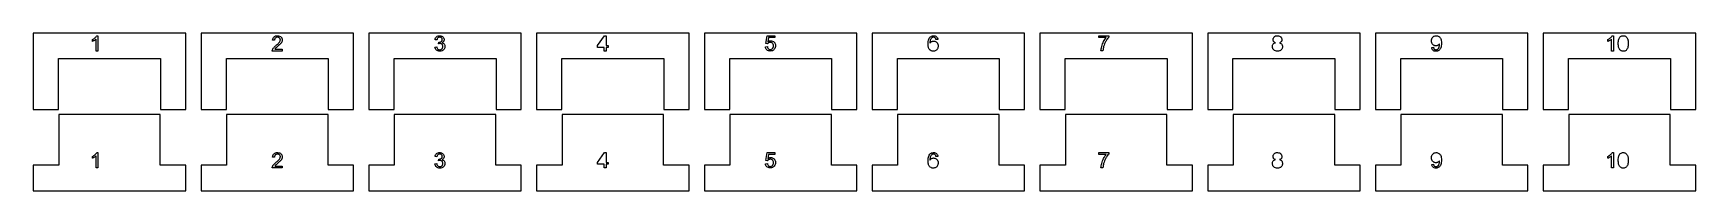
# Model space of a CAD drawing. Header units: millimetres. Extents: x 0 to 327, y -16 to 15.
import ezdxf

# ---------------------------------------------------------------- set-up
doc = ezdxf.new("R2010")
doc.units = ezdxf.units.MM
doc.layers.get('0').update_dxf_attribs({"linetype": 'CONTINUOUS'})

msp = doc.modelspace()

# ---------------------------------------------------------------- linework, layer by layer
for p, q in [((11.63, 13.4), (11.63, 13.76)), ((12.36, 11.5), (12.36, 13.85)), ((12.49, 14.51), (12.73, 14.51)), ((12.73, 14.51), (12.73, 11.5)), ((47.45, 13.61), (47.07, 13.64)), ((79.41, 13.67), (79.04, 13.73)), ((79.73, 12.92), (79.77, 13.24)), ((144.07, 12.96), (144.36, 14.5)), ((144.36, 14.5), (145.85, 14.5)), ((144.65, 14.15), (144.49, 13.34)), ((145.85, 14.15), (144.65, 14.15)), ((145.85, 14.5), (145.85, 14.15)), ((177.93, 13.77), (177.56, 13.74)), ((209.59, 14.15), (209.59, 14.5)), ((209.59, 14.5), (211.53, 14.5)), ((211.06, 14.15), (209.59, 14.15)), ((211.53, 14.5), (211.53, 14.21)), ((309.71, 13.4), (309.71, 13.76)), ((310.45, 11.5), (310.45, 13.85)), ((310.58, 14.51), (310.82, 14.51)), ((310.82, 14.51), (310.82, 11.5)), ((12.73, 11.5), (12.36, 11.5)), ((48.99, 11.5), (47, 11.5)), ((47.52, 11.85), (48.99, 11.85)), ((48.99, 11.85), (48.99, 11.5)), ((79, 12.29), (79.37, 12.34)), ((144, 12.33), (144.39, 12.36)), ((144.41, 12.91), (144.07, 12.96)), ((210.39, 11.54), (210.01, 11.54)), ((275.06, 12.19), (275.41, 12.23)), ((310.82, 11.5), (310.45, 11.5)), ((90.99, -1), (71.02, -1)), ((71.02, -1), (71.02, -10.98)), ((90.99, -10.98), (90.99, -1)), ((157, -1), (137.01, -1)), ((137.01, -1), (137.01, -10.99)), ((157, -10.99), (157, -1)), ((255.99, -1), (236.01, -1)), ((236.01, -1), (236.01, -10.98)), ((255.99, -10.98), (255.99, -1)), ((11.63, -9.6), (11.63, -9.24)), ((12.36, -11.5), (12.36, -9.15)), ((12.49, -8.49), (12.73, -8.49)), ((12.73, -8.49), (12.73, -11.5)), ((47.45, -9.39), (47.07, -9.36)), ((79.41, -9.33), (79.04, -9.27)), ((79.73, -10.08), (79.77, -9.76)), ((144.07, -10.04), (144.36, -8.5)), ((144.36, -8.5), (145.85, -8.5)), ((144.65, -8.85), (144.49, -9.66)), ((145.85, -8.85), (144.65, -8.85)), ((145.85, -8.5), (145.85, -8.85)), ((177.93, -9.23), (177.56, -9.26)), ((209.59, -8.85), (209.59, -8.5)), ((209.59, -8.5), (211.53, -8.5)), ((211.06, -8.85), (209.59, -8.85)), ((211.53, -8.5), (211.53, -8.79)), ((309.71, -9.6), (309.71, -9.24)), ((310.45, -11.5), (310.45, -9.15)), ((310.58, -8.49), (310.82, -8.49)), ((310.82, -8.49), (310.82, -11.5)), ((12.73, -11.5), (12.36, -11.5)), ((48.99, -11.5), (47, -11.5)), ((47.52, -11.15), (48.99, -11.15)), ((48.99, -11.15), (48.99, -11.5)), ((66, -10.98), (66, -16)), ((71.02, -10.98), (66, -10.98)), ((79, -10.71), (79.37, -10.66)), ((96, -10.98), (90.99, -10.98)), ((96, -16), (96, -10.98)), ((132, -10.99), (132, -16)), ((137.01, -10.99), (132, -10.99)), ((144, -10.67), (144.39, -10.64)), ((144.41, -10.09), (144.07, -10.04)), ((162, -10.99), (157, -10.99)), ((162, -16), (162, -10.99)), ((210.39, -11.46), (210.01, -11.46)), ((231, -10.98), (231, -16)), ((236.01, -10.98), (231, -10.98)), ((261, -10.98), (255.99, -10.98)), ((261, -16), (261, -10.98)), ((275.06, -10.81), (275.41, -10.77)), ((310.82, -11.5), (310.45, -11.5)), ((66, -16), (96, -16)), ((132, -16), (162, -16)), ((231, -16), (261, -16))]:
    msp.add_line(p, q)
for points in [[(4.98, 10.02), (15, 10.02), (25.02, 10.02), (25.02, 0), (30, 0), (30, 15), (15, 15), (0, 15), (0, 0), (4.98, 0)], [(63, 0), (63, 15), (48, 15), (33, 15), (33, 0), (37.99, 0), (37.99, 10.01), (48, 10.01), (58.01, 10.01), (58.01, 0)], [(96, 0), (96, 15), (81, 15), (66, 15), (66, 0), (70.99, 0), (70.99, 10.01), (81, 10.01), (91.02, 10.01), (91.02, 0)], [(129, 0), (129, 15), (114, 15), (99, 15), (99, 0), (103.99, 0), (103.99, 10.01), (114, 10.01), (124.01, 10.01), (124.01, 0)], [(113.08, 12.22), (112.67, 12.22), (112.67, 11.5), (112.3, 11.5), (112.3, 12.22), (111, 12.22), (111, 12.56), (112.37, 14.5), (112.67, 14.5), (112.67, 12.56), (113.08, 12.56)], [(162, 0), (162, 15), (147, 15), (132, 15), (132, 0), (137, 0), (137, 10), (147, 10), (157.01, 10), (157.01, 0)], [(195, 0), (195, 15), (180, 15), (165, 15), (165, 0), (170, 0), (170, 10), (180, 10), (190.01, 10), (190.01, 0)], [(228, 0), (228, 15), (213, 15), (198, 15), (198, 0), (202.99, 0), (202.99, 10.01), (213, 10.01), (223.01, 10.01), (223.01, 0)], [(261, 0), (261, 15), (246, 15), (231, 15), (231, 0), (235.98, 0), (235.98, 10.01), (246, 10.01), (256.02, 10.01), (256.02, 0)], [(294, 0), (294, 15), (279, 15), (264, 15), (264, 0), (268.98, 0), (268.98, 10.02), (279, 10.02), (289.02, 10.02), (289.02, 0)], [(327, 0), (327, 15), (312, 15), (297, 15), (297, 0), (301.98, 0), (301.98, 10.02), (312, 10.02), (322.03, 10.02), (322.03, 0)], [(0, -10.97), (0, -16), (30, -16), (30, -10.97), (24.97, -10.97), (24.97, -1), (5.02, -1), (5.02, -10.97)], [(33, -10.98), (33, -16), (63, -16), (63, -10.98), (57.98, -10.98), (57.98, -1), (38.02, -1), (38.02, -10.98)], [(99, -10.99), (99, -16), (129, -16), (129, -10.99), (123.99, -10.99), (123.99, -1), (114, -1), (104.01, -1), (104.01, -10.99)], [(165, -10.99), (165, -16), (195, -16), (195, -10.99), (190, -10.99), (190, -1), (180, -1), (170.01, -1), (170.01, -10.99)], [(198, -10.99), (198, -16), (228, -16), (228, -10.99), (222.99, -10.99), (222.99, -1), (213, -1), (203.01, -1), (203.01, -10.99)], [(264, -10.98), (264, -16), (294, -16), (294, -10.98), (288.98, -10.98), (288.98, -1), (279, -1), (269.02, -1), (269.02, -10.98)], [(297, -10.97), (297, -16), (327, -16), (327, -10.97), (321.98, -10.97), (321.98, -1), (312, -1), (302.03, -1), (302.03, -10.97)], [(113.08, -10.78), (112.67, -10.78), (112.67, -11.5), (112.3, -11.5), (112.3, -10.78), (111, -10.78), (111, -10.44), (112.37, -8.5), (112.67, -8.5), (112.67, -10.44), (113.08, -10.44)]]:
    msp.add_lwpolyline(points, close=True)
for points, knots in [([(11.63, 13.76), (11.73, 13.81), (11.82, 13.86), (12.01, 13.98), (12.09, 14.04), (12.17, 14.11)], [-0.06477115, -0.06477115, -0.06477115, -0.06477115, -0.03161234, -0.03161234, 0, 0, 0, 0]), ([(12.02, 13.59), (11.95, 13.55), (11.88, 13.52), (11.75, 13.45), (11.69, 13.43), (11.63, 13.4)], [-0.04296742, -0.04296742, -0.04296742, -0.04296742, -0.01979507, -0.01979507, 0, 0, 0, 0]), ([(12.36, 13.85), (12.32, 13.8), (12.26, 13.76), (12.15, 13.67), (12.08, 13.63), (12.02, 13.59)], [-0.04294682, -0.04294682, -0.04294682, -0.04294682, -0.0231401, -0.0231401, 0, 0, 0, 0]), ([(12.17, 14.11), (12.24, 14.17), (12.31, 14.24), (12.41, 14.38), (12.46, 14.44), (12.49, 14.51)], [-0.05174174, -0.05174174, -0.05174174, -0.05174174, -0.02356082, -0.02356082, 0, 0, 0, 0]), ([(47.07, 13.64), (47.09, 13.78), (47.12, 13.93), (47.23, 14.14), (47.29, 14.22), (47.37, 14.29)], [-0.07305281, -0.07305281, -0.07305281, -0.07305281, -0.03075219, -0.03075219, 0, 0, 0, 0]), ([(47.37, 14.29), (47.41, 14.33), (47.45, 14.36), (47.55, 14.42), (47.61, 14.44), (47.79, 14.5), (47.92, 14.51), (48.05, 14.51)], [-0.07329848, -0.07329848, -0.07329848, -0.07329848, -0.05636048, -0.05636048, -0.03890662, -0.03890662, 0, 0, 0, 0]), ([(47.61, 14.05), (47.59, 14.02), (47.56, 13.99), (47.52, 13.93), (47.51, 13.89), (47.46, 13.78), (47.45, 13.69), (47.45, 13.61)], [-0.04837195, -0.04837195, -0.04837195, -0.04837195, -0.03710708, -0.03710708, -0.02560952, -0.02560952, 0, 0, 0, 0]), ([(48.04, 14.21), (47.95, 14.21), (47.87, 14.19), (47.72, 14.14), (47.66, 14.1), (47.61, 14.05)], [-0.0471009, -0.0471009, -0.0471009, -0.0471009, -0.02110743, -0.02110743, 0, 0, 0, 0]), ([(47.77, 12.61), (47.91, 12.72), (48.05, 12.85), (48.27, 13.05), (48.36, 13.15), (48.43, 13.24)], [-0.08851107, -0.08851107, -0.08851107, -0.08851107, -0.03518325, -0.03518325, 0, 0, 0, 0]), ([(48.45, 14.06), (48.42, 14.08), (48.39, 14.1), (48.33, 14.14), (48.3, 14.16), (48.19, 14.2), (48.12, 14.21), (48.04, 14.21)], [-0.04479477, -0.04479477, -0.04479477, -0.04479477, -0.03405393, -0.03405393, -0.02330227, -0.02330227, 0, 0, 0, 0]), ([(48.05, 14.51), (48.19, 14.51), (48.33, 14.49), (48.56, 14.4), (48.65, 14.35), (48.73, 14.27)], [-0.07469489, -0.07469489, -0.07469489, -0.07469489, -0.03206633, -0.03206633, 0, 0, 0, 0]), ([(48.43, 13.24), (48.49, 13.32), (48.53, 13.4), (48.59, 13.55), (48.6, 13.62), (48.6, 13.69)], [-0.04825475, -0.04825475, -0.04825475, -0.04825475, -0.02090419, -0.02090419, 0, 0, 0, 0]), ([(48.6, 13.69), (48.6, 13.72), (48.6, 13.76), (48.59, 13.83), (48.58, 13.86), (48.54, 13.96), (48.5, 14.01), (48.45, 14.06)], [-0.04158166, -0.04158166, -0.04158166, -0.04158166, -0.03076363, -0.03076363, -0.020403, -0.020403, 0, 0, 0, 0]), ([(48.91, 13.33), (48.88, 13.26), (48.85, 13.2), (48.77, 13.08), (48.72, 13.02), (48.66, 12.96)], [-0.04398456, -0.04398456, -0.04398456, -0.04398456, -0.02368994, -0.02368994, 0, 0, 0, 0]), ([(48.73, 14.27), (48.77, 14.23), (48.81, 14.19), (48.87, 14.1), (48.9, 14.05), (48.96, 13.9), (48.98, 13.79), (48.98, 13.68)], [-0.06682498, -0.06682498, -0.06682498, -0.06682498, -0.04975042, -0.04975042, -0.03329287, -0.03329287, 0, 0, 0, 0]), ([(48.98, 13.68), (48.98, 13.62), (48.98, 13.56), (48.95, 13.44), (48.93, 13.38), (48.91, 13.33)], [-0.03651811, -0.03651811, -0.03651811, -0.03651811, -0.01847404, -0.01847404, 0, 0, 0, 0]), ([(79.04, 13.73), (79.06, 13.85), (79.09, 13.96), (79.2, 14.16), (79.26, 14.24), (79.34, 14.31)], [-0.0668456, -0.0668456, -0.0668456, -0.0668456, -0.03197613, -0.03197613, 0, 0, 0, 0]), ([(79.34, 14.31), (79.42, 14.38), (79.51, 14.43), (79.72, 14.5), (79.83, 14.51), (79.94, 14.51)], [-0.06481695, -0.06481695, -0.06481695, -0.06481695, -0.0333736, -0.0333736, 0, 0, 0, 0]), ([(79.59, 14.07), (79.54, 14.03), (79.5, 13.97), (79.44, 13.83), (79.42, 13.75), (79.41, 13.67)], [-0.04530487, -0.04530487, -0.04530487, -0.04530487, -0.02445038, -0.02445038, 0, 0, 0, 0]), ([(79.95, 14.21), (79.88, 14.21), (79.81, 14.2), (79.69, 14.15), (79.64, 14.12), (79.59, 14.07)], [-0.03963539, -0.03963539, -0.03963539, -0.03963539, -0.01940752, -0.01940752, 0, 0, 0, 0]), ([(79.77, 13.24), (79.78, 13.24), (79.79, 13.24), (79.81, 13.24), (79.82, 13.24), (79.83, 13.24)], [-0.005848778, -0.005848778, -0.005848778, -0.005848778, -0.002551454, -0.002551454, 0, 0, 0, 0]), ([(79.83, 13.24), (79.9, 13.24), (79.98, 13.25), (80.12, 13.29), (80.19, 13.32), (80.25, 13.36)], [-0.04502448, -0.04502448, -0.04502448, -0.04502448, -0.02226175, -0.02226175, 0, 0, 0, 0]), ([(79.94, 14.51), (80.02, 14.51), (80.1, 14.5), (80.25, 14.47), (80.32, 14.44), (80.39, 14.41)], [-0.04707357, -0.04707357, -0.04707357, -0.04707357, -0.02320936, -0.02320936, 0, 0, 0, 0]), ([(80.3, 14.08), (80.28, 14.1), (80.25, 14.12), (80.2, 14.15), (80.17, 14.17), (80.08, 14.2), (80.01, 14.21), (79.95, 14.21)], [-0.03897729, -0.03897729, -0.03897729, -0.03897729, -0.02955418, -0.02955418, -0.02017813, -0.02017813, 0, 0, 0, 0]), ([(80.25, 13.36), (80.28, 13.38), (80.32, 13.41), (80.37, 13.47), (80.39, 13.51), (80.43, 13.61), (80.44, 13.67), (80.44, 13.74)], [-0.04445359, -0.04445359, -0.04445359, -0.04445359, -0.03207783, -0.03207783, -0.01997782, -0.01997782, 0, 0, 0, 0]), ([(80.44, 13.74), (80.44, 13.77), (80.44, 13.81), (80.42, 13.87), (80.41, 13.9), (80.38, 13.99), (80.34, 14.04), (80.3, 14.08)], [-0.03756662, -0.03756662, -0.03756662, -0.03756662, -0.02742684, -0.02742684, -0.01783405, -0.01783405, 0, 0, 0, 0]), ([(80.39, 14.41), (80.46, 14.37), (80.52, 14.33), (80.63, 14.23), (80.67, 14.18), (80.71, 14.12)], [-0.04354574, -0.04354574, -0.04354574, -0.04354574, -0.02130861, -0.02130861, 0, 0, 0, 0]), ([(80.71, 13.38), (80.68, 13.32), (80.63, 13.28), (80.53, 13.19), (80.47, 13.15), (80.4, 13.12)], [-0.04067691, -0.04067691, -0.04067691, -0.04067691, -0.02116205, -0.02116205, 0, 0, 0, 0]), ([(80.4, 13.12), (80.49, 13.11), (80.57, 13.08), (80.71, 12.99), (80.77, 12.93), (80.82, 12.87)], [-0.04997617, -0.04997617, -0.04997617, -0.04997617, -0.02429528, -0.02429528, 0, 0, 0, 0]), ([(80.71, 14.12), (80.74, 14.06), (80.77, 14), (80.81, 13.87), (80.82, 13.8), (80.82, 13.73)], [-0.04093312, -0.04093312, -0.04093312, -0.04093312, -0.02027894, -0.02027894, 0, 0, 0, 0]), ([(80.82, 13.73), (80.82, 13.67), (80.81, 13.61), (80.77, 13.49), (80.75, 13.43), (80.71, 13.38)], [-0.03768776, -0.03768776, -0.03768776, -0.03768776, -0.01875628, -0.01875628, 0, 0, 0, 0]), ([(144.64, 13.12), (144.59, 13.1), (144.55, 13.07), (144.47, 13), (144.44, 12.96), (144.41, 12.91)], [-0.03122136, -0.03122136, -0.03122136, -0.03122136, -0.01532743, -0.01532743, 0, 0, 0, 0]), ([(144.49, 13.34), (144.57, 13.4), (144.67, 13.45), (144.86, 13.51), (144.96, 13.53), (145.06, 13.53)], [-0.06107113, -0.06107113, -0.06107113, -0.06107113, -0.02976829, -0.02976829, 0, 0, 0, 0]), ([(144.96, 13.2), (144.9, 13.2), (144.84, 13.2), (144.74, 13.17), (144.68, 13.15), (144.64, 13.12)], [-0.03366252, -0.03366252, -0.03366252, -0.03366252, -0.01650609, -0.01650609, 0, 0, 0, 0]), ([(145.42, 13.02), (145.39, 13.05), (145.36, 13.08), (145.29, 13.13), (145.26, 13.14), (145.13, 13.19), (145.05, 13.2), (144.96, 13.2)], [-0.05146111, -0.05146111, -0.05146111, -0.05146111, -0.03897324, -0.03897324, -0.02660619, -0.02660619, 0, 0, 0, 0]), ([(145.06, 13.53), (145.18, 13.53), (145.3, 13.51), (145.53, 13.42), (145.63, 13.35), (145.72, 13.26)], [-0.07450087, -0.07450087, -0.07450087, -0.07450087, -0.03703718, -0.03703718, 0, 0, 0, 0]), ([(145.72, 13.26), (145.76, 13.21), (145.8, 13.16), (145.87, 13.06), (145.9, 13), (145.97, 12.82), (145.99, 12.69), (145.99, 12.56)], [-0.07742814, -0.07742814, -0.07742814, -0.07742814, -0.0585714, -0.0585714, -0.03991828, -0.03991828, 0, 0, 0, 0]), ([(176, 12.9), (176, 13.23), (176.03, 13.55), (176.18, 13.95), (176.24, 14.07), (176.32, 14.17)], [-0.1260836, -0.1260836, -0.1260836, -0.1260836, -0.0398076, -0.0398076, 0, 0, 0, 0]), ([(176.32, 14.17), (176.37, 14.23), (176.42, 14.28), (176.55, 14.37), (176.61, 14.41), (176.8, 14.49), (176.94, 14.51), (177.08, 14.51)], [-0.08647672, -0.08647672, -0.08647672, -0.08647672, -0.0634218, -0.0634218, -0.04107043, -0.04107043, 0, 0, 0, 0]), ([(176.47, 13.74), (176.43, 13.65), (176.41, 13.54), (176.37, 13.32), (176.37, 13.18), (176.37, 13.05)], [-0.06908144, -0.06908144, -0.06908144, -0.06908144, -0.03923898, -0.03923898, 0, 0, 0, 0]), ([(176.37, 13.05), (176.41, 13.11), (176.46, 13.17), (176.57, 13.27), (176.63, 13.31), (176.69, 13.35)], [-0.04501136, -0.04501136, -0.04501136, -0.04501136, -0.02187313, -0.02187313, 0, 0, 0, 0]), ([(176.74, 14.11), (176.68, 14.07), (176.63, 14.01), (176.54, 13.89), (176.5, 13.82), (176.47, 13.74)], [-0.04679737, -0.04679737, -0.04679737, -0.04679737, -0.02454831, -0.02454831, 0, 0, 0, 0]), ([(176.69, 13.35), (176.75, 13.38), (176.82, 13.4), (176.96, 13.44), (177.03, 13.45), (177.09, 13.45)], [-0.04207255, -0.04207255, -0.04207255, -0.04207255, -0.02091054, -0.02091054, 0, 0, 0, 0]), ([(177.05, 14.21), (177, 14.21), (176.94, 14.2), (176.84, 14.17), (176.79, 14.14), (176.74, 14.11)], [-0.03324179, -0.03324179, -0.03324179, -0.03324179, -0.01637163, -0.01637163, 0, 0, 0, 0]), ([(177.42, 14.05), (177.4, 14.08), (177.37, 14.1), (177.31, 14.14), (177.28, 14.16), (177.19, 14.2), (177.12, 14.21), (177.05, 14.21)], [-0.04154107, -0.04154107, -0.04154107, -0.04154107, -0.03080594, -0.03080594, -0.02048757, -0.02048757, 0, 0, 0, 0]), ([(177.08, 14.51), (177.19, 14.51), (177.29, 14.5), (177.49, 14.43), (177.58, 14.38), (177.66, 14.31)], [-0.06319054, -0.06319054, -0.06319054, -0.06319054, -0.03037039, -0.03037039, 0, 0, 0, 0]), ([(177.09, 13.45), (177.16, 13.45), (177.21, 13.44), (177.33, 13.42), (177.39, 13.4), (177.55, 13.33), (177.64, 13.26), (177.72, 13.17)], [-0.07082741, -0.07082741, -0.07082741, -0.07082741, -0.05274952, -0.05274952, -0.03532773, -0.03532773, 0, 0, 0, 0]), ([(177.56, 13.74), (177.55, 13.8), (177.53, 13.87), (177.48, 13.98), (177.45, 14.02), (177.42, 14.05)], [-0.03431315, -0.03431315, -0.03431315, -0.03431315, -0.01398404, -0.01398404, 0, 0, 0, 0]), ([(177.66, 14.31), (177.73, 14.25), (177.79, 14.17), (177.89, 13.98), (177.91, 13.87), (177.93, 13.77)], [-0.06304999, -0.06304999, -0.06304999, -0.06304999, -0.03272098, -0.03272098, 0, 0, 0, 0]), ([(177.72, 13.17), (177.76, 13.13), (177.8, 13.08), (177.87, 12.98), (177.89, 12.92), (177.96, 12.74), (177.98, 12.61), (177.98, 12.47)], [-0.0769339, -0.0769339, -0.0769339, -0.0769339, -0.05840818, -0.05840818, -0.03991398, -0.03991398, 0, 0, 0, 0]), ([(210.15, 12.39), (210.2, 12.56), (210.25, 12.73), (210.38, 13.05), (210.45, 13.21), (210.53, 13.36)], [-0.1042964, -0.1042964, -0.1042964, -0.1042964, -0.0523733, -0.0523733, 0, 0, 0, 0]), ([(210.53, 13.36), (210.61, 13.51), (210.7, 13.65), (210.87, 13.91), (210.96, 14.03), (211.06, 14.15)], [-0.09461424, -0.09461424, -0.09461424, -0.09461424, -0.04474279, -0.04474279, 0, 0, 0, 0]), ([(210.97, 13.4), (210.87, 13.24), (210.79, 13.07), (210.65, 12.72), (210.58, 12.54), (210.53, 12.36)], [-0.1130378, -0.1130378, -0.1130378, -0.1130378, -0.055954, -0.055954, 0, 0, 0, 0]), ([(211.53, 14.21), (211.43, 14.1), (211.34, 13.98), (211.15, 13.71), (211.05, 13.56), (210.97, 13.4)], [-0.09847218, -0.09847218, -0.09847218, -0.09847218, -0.05324229, -0.05324229, 0, 0, 0, 0]), ([(243.86, 13.74), (243.86, 13.79), (243.87, 13.85), (243.89, 13.95), (243.9, 14), (243.97, 14.14), (244.02, 14.22), (244.1, 14.29)], [-0.06208301, -0.06208301, -0.06208301, -0.06208301, -0.04578205, -0.04578205, -0.0301858, -0.0301858, 0, 0, 0, 0]), ([(243.97, 13.37), (243.94, 13.42), (243.91, 13.48), (243.87, 13.6), (243.86, 13.67), (243.86, 13.74)], [-0.03972553, -0.03972553, -0.03972553, -0.03972553, -0.02047824, -0.02047824, 0, 0, 0, 0]), ([(243.89, 12.86), (243.94, 12.92), (244, 12.98), (244.14, 13.07), (244.23, 13.1), (244.31, 13.13)], [-0.05143429, -0.05143429, -0.05143429, -0.05143429, -0.02656542, -0.02656542, 0, 0, 0, 0]), ([(244.31, 13.13), (244.24, 13.15), (244.17, 13.19), (244.06, 13.27), (244.01, 13.31), (243.97, 13.37)], [-0.04229939, -0.04229939, -0.04229939, -0.04229939, -0.01988422, -0.01988422, 0, 0, 0, 0]), ([(244.1, 14.29), (244.14, 14.33), (244.18, 14.36), (244.27, 14.42), (244.32, 14.44), (244.48, 14.5), (244.6, 14.51), (244.72, 14.51)], [-0.06831365, -0.06831365, -0.06831365, -0.06831365, -0.05218363, -0.05218363, -0.03585616, -0.03585616, 0, 0, 0, 0]), ([(244.72, 14.51), (244.85, 14.51), (244.98, 14.49), (245.19, 14.41), (245.28, 14.36), (245.36, 14.28)], [-0.06948448, -0.06948448, -0.06948448, -0.06948448, -0.03160888, -0.03160888, 0, 0, 0, 0]), ([(245.49, 13.37), (245.45, 13.31), (245.4, 13.27), (245.29, 13.19), (245.22, 13.15), (245.15, 13.13)], [-0.04163307, -0.04163307, -0.04163307, -0.04163307, -0.02197945, -0.02197945, 0, 0, 0, 0]), ([(245.15, 13.13), (245.24, 13.1), (245.32, 13.06), (245.47, 12.96), (245.53, 12.9), (245.57, 12.84)], [-0.05229136, -0.05229136, -0.05229136, -0.05229136, -0.02512242, -0.02512242, 0, 0, 0, 0]), ([(245.36, 14.28), (245.4, 14.25), (245.43, 14.21), (245.49, 14.12), (245.52, 14.07), (245.58, 13.93), (245.6, 13.83), (245.6, 13.73)], [-0.06272548, -0.06272548, -0.06272548, -0.06272548, -0.04630445, -0.04630445, -0.03059029, -0.03059029, 0, 0, 0, 0]), ([(245.6, 13.73), (245.6, 13.66), (245.59, 13.6), (245.55, 13.47), (245.52, 13.42), (245.49, 13.37)], [-0.03881682, -0.03881682, -0.03881682, -0.03881682, -0.01895231, -0.01895231, 0, 0, 0, 0]), ([(275, 13.5), (275, 13.65), (275.02, 13.79), (275.12, 14.04), (275.18, 14.15), (275.27, 14.23)], [-0.08094434, -0.08094434, -0.08094434, -0.08094434, -0.03690566, -0.03690566, 0, 0, 0, 0]), ([(275.26, 12.79), (275.22, 12.83), (275.18, 12.88), (275.11, 12.99), (275.09, 13.04), (275.02, 13.23), (275, 13.36), (275, 13.5)], [-0.07790572, -0.07790572, -0.07790572, -0.07790572, -0.05937723, -0.05937723, -0.04072077, -0.04072077, 0, 0, 0, 0]), ([(275.27, 14.23), (275.31, 14.28), (275.36, 14.32), (275.46, 14.39), (275.52, 14.42), (275.69, 14.49), (275.82, 14.51), (275.94, 14.51)], [-0.07553912, -0.07553912, -0.07553912, -0.07553912, -0.05667693, -0.05667693, -0.03836013, -0.03836013, 0, 0, 0, 0]), ([(275.94, 14.51), (276.04, 14.51), (276.13, 14.5), (276.31, 14.45), (276.4, 14.41), (276.48, 14.35)], [-0.05695142, -0.05695142, -0.05695142, -0.05695142, -0.02839419, -0.02839419, 0, 0, 0, 0]), ([(276.48, 14.35), (276.56, 14.3), (276.63, 14.24), (276.76, 14.09), (276.81, 14), (276.85, 13.91)], [-0.05930598, -0.05930598, -0.05930598, -0.05930598, -0.03032578, -0.03032578, 0, 0, 0, 0]), ([(276.85, 13.91), (276.89, 13.79), (276.92, 13.67), (276.96, 13.39), (276.97, 13.22), (276.97, 13.06)], [-0.0840028, -0.0840028, -0.0840028, -0.0840028, -0.04790048, -0.04790048, 0, 0, 0, 0]), ([(309.71, 13.76), (309.81, 13.81), (309.91, 13.86), (310.09, 13.98), (310.18, 14.04), (310.25, 14.11)], [-0.06477115, -0.06477115, -0.06477115, -0.06477115, -0.03161234, -0.03161234, 0, 0, 0, 0]), ([(310.1, 13.59), (310.03, 13.55), (309.97, 13.52), (309.84, 13.45), (309.78, 13.43), (309.71, 13.4)], [-0.04296742, -0.04296742, -0.04296742, -0.04296742, -0.01979507, -0.01979507, 0, 0, 0, 0]), ([(310.45, 13.85), (310.4, 13.8), (310.35, 13.76), (310.23, 13.67), (310.17, 13.63), (310.1, 13.59)], [-0.04294682, -0.04294682, -0.04294682, -0.04294682, -0.0231401, -0.0231401, 0, 0, 0, 0]), ([(310.25, 14.11), (310.32, 14.17), (310.39, 14.24), (310.5, 14.38), (310.55, 14.44), (310.58, 14.51)], [-0.05174174, -0.05174174, -0.05174174, -0.05174174, -0.02356082, -0.02356082, 0, 0, 0, 0]), ([(311.76, 12.98), (311.76, 13.14), (311.77, 13.3), (311.81, 13.59), (311.83, 13.72), (311.87, 13.84)], [-0.08566603, -0.08566603, -0.08566603, -0.08566603, -0.0380683, -0.0380683, 0, 0, 0, 0]), ([(311.87, 13.84), (311.91, 13.94), (311.95, 14.03), (312.06, 14.2), (312.12, 14.28), (312.2, 14.34)], [-0.06065754, -0.06065754, -0.06065754, -0.06065754, -0.0288051, -0.0288051, 0, 0, 0, 0]), ([(312.2, 14.34), (312.27, 14.4), (312.35, 14.44), (312.54, 14.5), (312.64, 14.51), (312.74, 14.51)], [-0.05865772, -0.05865772, -0.05865772, -0.05865772, -0.03046517, -0.03046517, 0, 0, 0, 0]), ([(312.74, 14.51), (312.82, 14.51), (312.89, 14.51), (313.04, 14.47), (313.1, 14.45), (313.16, 14.42)], [-0.04403059, -0.04403059, -0.04403059, -0.04403059, -0.02117019, -0.02117019, 0, 0, 0, 0]), ([(313.16, 14.42), (313.22, 14.38), (313.28, 14.34), (313.38, 14.25), (313.43, 14.19), (313.46, 14.13)], [-0.04177049, -0.04177049, -0.04177049, -0.04177049, -0.02116866, -0.02116866, 0, 0, 0, 0]), ([(313.46, 14.13), (313.51, 14.07), (313.54, 14), (313.6, 13.85), (313.63, 13.77), (313.65, 13.69)], [-0.04846793, -0.04846793, -0.04846793, -0.04846793, -0.02554963, -0.02554963, 0, 0, 0, 0]), ([(313.65, 13.69), (313.68, 13.59), (313.69, 13.48), (313.71, 13.25), (313.72, 13.11), (313.72, 12.98)], [-0.07005192, -0.07005192, -0.07005192, -0.07005192, -0.03945361, -0.03945361, 0, 0, 0, 0]), ([(47, 11.5), (47, 11.54), (47.01, 11.59), (47.02, 11.67), (47.03, 11.72), (47.05, 11.76)], [-0.02619429, -0.02619429, -0.02619429, -0.02619429, -0.01305855, -0.01305855, 0, 0, 0, 0]), ([(47.05, 11.76), (47.07, 11.83), (47.11, 11.89), (47.19, 12.03), (47.24, 12.09), (47.29, 12.15)], [-0.04692661, -0.04692661, -0.04692661, -0.04692661, -0.02448261, -0.02448261, 0, 0, 0, 0]), ([(47.29, 12.15), (47.35, 12.23), (47.42, 12.3), (47.58, 12.45), (47.68, 12.53), (47.77, 12.61)], [-0.06522564, -0.06522564, -0.06522564, -0.06522564, -0.03640707, -0.03640707, 0, 0, 0, 0]), ([(47.67, 12.05), (47.64, 12.02), (47.61, 11.99), (47.56, 11.92), (47.54, 11.89), (47.52, 11.85)], [-0.02532231, -0.02532231, -0.02532231, -0.02532231, -0.0121829, -0.0121829, 0, 0, 0, 0]), ([(48.1, 12.43), (48.01, 12.36), (47.91, 12.27), (47.77, 12.15), (47.71, 12.09), (47.67, 12.05)], [-0.04409416, -0.04409416, -0.04409416, -0.04409416, -0.01688313, -0.01688313, 0, 0, 0, 0]), ([(48.66, 12.96), (48.6, 12.88), (48.51, 12.8), (48.33, 12.63), (48.21, 12.53), (48.1, 12.43)], [-0.07449416, -0.07449416, -0.07449416, -0.07449416, -0.04410295, -0.04410295, 0, 0, 0, 0]), ([(79.3, 11.68), (79.21, 11.76), (79.14, 11.85), (79.04, 12.06), (79.01, 12.17), (79, 12.29)], [-0.07017615, -0.07017615, -0.07017615, -0.07017615, -0.03565862, -0.03565862, 0, 0, 0, 0]), ([(79.95, 11.45), (79.83, 11.45), (79.71, 11.46), (79.48, 11.55), (79.38, 11.6), (79.3, 11.68)], [-0.07197542, -0.07197542, -0.07197542, -0.07197542, -0.03498777, -0.03498777, 0, 0, 0, 0]), ([(79.37, 12.34), (79.39, 12.24), (79.42, 12.13), (79.5, 11.98), (79.54, 11.93), (79.58, 11.89)], [-0.05035008, -0.05035008, -0.05035008, -0.05035008, -0.01875445, -0.01875445, 0, 0, 0, 0]), ([(79.58, 11.89), (79.63, 11.84), (79.69, 11.81), (79.82, 11.76), (79.89, 11.75), (79.96, 11.75)], [-0.04097108, -0.04097108, -0.04097108, -0.04097108, -0.02078869, -0.02078869, 0, 0, 0, 0]), ([(79.99, 12.96), (79.95, 12.96), (79.91, 12.96), (79.82, 12.94), (79.77, 12.93), (79.73, 12.92)], [-0.02601038, -0.02601038, -0.02601038, -0.02601038, -0.01442784, -0.01442784, 0, 0, 0, 0]), ([(80.68, 11.72), (80.63, 11.68), (80.58, 11.64), (80.47, 11.57), (80.41, 11.54), (80.23, 11.47), (80.09, 11.45), (79.95, 11.45)], [-0.07979542, -0.07979542, -0.07979542, -0.07979542, -0.06031671, -0.06031671, -0.04105145, -0.04105145, 0, 0, 0, 0]), ([(79.96, 11.75), (80.04, 11.75), (80.12, 11.77), (80.27, 11.83), (80.34, 11.87), (80.39, 11.93)], [-0.04931396, -0.04931396, -0.04931396, -0.04931396, -0.02452284, -0.02452284, 0, 0, 0, 0]), ([(80.41, 12.8), (80.38, 12.82), (80.35, 12.85), (80.29, 12.89), (80.25, 12.91), (80.15, 12.95), (80.07, 12.96), (79.99, 12.96)], [-0.04673979, -0.04673979, -0.04673979, -0.04673979, -0.03527457, -0.03527457, -0.02398933, -0.02398933, 0, 0, 0, 0]), ([(80.39, 11.93), (80.42, 11.96), (80.45, 11.99), (80.5, 12.06), (80.51, 12.1), (80.56, 12.21), (80.57, 12.29), (80.57, 12.38)], [-0.04969302, -0.04969302, -0.04969302, -0.04969302, -0.03729882, -0.03729882, -0.02523614, -0.02523614, 0, 0, 0, 0]), ([(80.57, 12.38), (80.57, 12.46), (80.56, 12.54), (80.5, 12.69), (80.46, 12.74), (80.41, 12.8)], [-0.04675353, -0.04675353, -0.04675353, -0.04675353, -0.02205192, -0.02205192, 0, 0, 0, 0]), ([(80.96, 12.39), (80.96, 12.32), (80.96, 12.26), (80.93, 12.13), (80.92, 12.07), (80.84, 11.9), (80.77, 11.81), (80.68, 11.72)], [-0.07516805, -0.07516805, -0.07516805, -0.07516805, -0.05579628, -0.05579628, -0.03717548, -0.03717548, 0, 0, 0, 0]), ([(80.82, 12.87), (80.87, 12.8), (80.9, 12.73), (80.95, 12.57), (80.96, 12.48), (80.96, 12.39)], [-0.05179472, -0.05179472, -0.05179472, -0.05179472, -0.02700949, -0.02700949, 0, 0, 0, 0]), ([(144.3, 11.72), (144.21, 11.79), (144.14, 11.88), (144.04, 12.09), (144.01, 12.21), (144, 12.33)], [-0.06992974, -0.06992974, -0.06992974, -0.06992974, -0.03575553, -0.03575553, 0, 0, 0, 0]), ([(144.96, 11.49), (144.84, 11.49), (144.71, 11.51), (144.48, 11.59), (144.38, 11.64), (144.3, 11.72)], [-0.07280443, -0.07280443, -0.07280443, -0.07280443, -0.03466873, -0.03466873, 0, 0, 0, 0]), ([(144.39, 12.36), (144.4, 12.27), (144.43, 12.18), (144.5, 12.03), (144.54, 11.98), (144.59, 11.93)], [-0.04787853, -0.04787853, -0.04787853, -0.04787853, -0.02019892, -0.02019892, 0, 0, 0, 0]), ([(144.59, 11.93), (144.64, 11.89), (144.69, 11.85), (144.82, 11.8), (144.89, 11.79), (144.96, 11.79)], [-0.04172689, -0.04172689, -0.04172689, -0.04172689, -0.02108095, -0.02108095, 0, 0, 0, 0]), ([(144.96, 11.79), (145.01, 11.79), (145.05, 11.8), (145.14, 11.81), (145.18, 11.83), (145.29, 11.88), (145.36, 11.93), (145.41, 11.99)], [-0.05115636, -0.05115636, -0.05115636, -0.05115636, -0.03785806, -0.03785806, -0.02504747, -0.02504747, 0, 0, 0, 0]), ([(145.75, 11.85), (145.7, 11.79), (145.64, 11.73), (145.52, 11.64), (145.45, 11.6), (145.25, 11.51), (145.11, 11.49), (144.96, 11.49)], [-0.09057347, -0.09057347, -0.09057347, -0.09057347, -0.06616921, -0.06616921, -0.04251209, -0.04251209, 0, 0, 0, 0]), ([(145.41, 11.99), (145.44, 12.03), (145.47, 12.06), (145.52, 12.14), (145.54, 12.18), (145.59, 12.32), (145.6, 12.42), (145.6, 12.53)], [-0.05777232, -0.05777232, -0.05777232, -0.05777232, -0.04419274, -0.04419274, -0.03038845, -0.03038845, 0, 0, 0, 0]), ([(145.6, 12.53), (145.6, 12.63), (145.58, 12.73), (145.52, 12.9), (145.48, 12.97), (145.42, 13.02)], [-0.05449402, -0.05449402, -0.05449402, -0.05449402, -0.02317702, -0.02317702, 0, 0, 0, 0]), ([(145.99, 12.56), (145.99, 12.43), (145.97, 12.3), (145.89, 12.06), (145.83, 11.95), (145.75, 11.85)], [-0.07639831, -0.07639831, -0.07639831, -0.07639831, -0.03756617, -0.03756617, 0, 0, 0, 0]), ([(176.29, 11.79), (176.24, 11.85), (176.2, 11.91), (176.12, 12.06), (176.1, 12.15), (176.02, 12.45), (176, 12.68), (176, 12.9)], [-0.1158471, -0.1158471, -0.1158471, -0.1158471, -0.0923812, -0.0923812, -0.0657442, -0.0657442, 0, 0, 0, 0]), ([(177.04, 11.45), (176.96, 11.45), (176.88, 11.46), (176.73, 11.49), (176.66, 11.52), (176.47, 11.61), (176.37, 11.69), (176.29, 11.79)], [-0.08577266, -0.08577266, -0.08577266, -0.08577266, -0.06159233, -0.06159233, -0.0387063, -0.0387063, 0, 0, 0, 0]), ([(177.52, 11.58), (177.45, 11.53), (177.38, 11.5), (177.21, 11.46), (177.13, 11.45), (177.04, 11.45)], [-0.05088943, -0.05088943, -0.05088943, -0.05088943, -0.02595283, -0.02595283, 0, 0, 0, 0]), ([(177.86, 11.95), (177.82, 11.87), (177.77, 11.8), (177.66, 11.67), (177.6, 11.62), (177.52, 11.58)], [-0.05094907, -0.05094907, -0.05094907, -0.05094907, -0.02493867, -0.02493867, 0, 0, 0, 0]), ([(177.98, 12.47), (177.98, 12.38), (177.97, 12.29), (177.93, 12.11), (177.9, 12.03), (177.86, 11.95)], [-0.05460978, -0.05460978, -0.05460978, -0.05460978, -0.02703786, -0.02703786, 0, 0, 0, 0]), ([(210.01, 11.54), (210.01, 11.67), (210.03, 11.8), (210.08, 12.08), (210.11, 12.24), (210.15, 12.39)], [-0.08593679, -0.08593679, -0.08593679, -0.08593679, -0.04710549, -0.04710549, 0, 0, 0, 0]), ([(210.53, 12.36), (210.49, 12.23), (210.46, 12.1), (210.42, 11.83), (210.4, 11.68), (210.39, 11.54)], [-0.08379246, -0.08379246, -0.08379246, -0.08379246, -0.04330818, -0.04330818, 0, 0, 0, 0]), ([(243.74, 12.37), (243.74, 12.46), (243.75, 12.55), (243.8, 12.72), (243.84, 12.79), (243.89, 12.86)], [-0.05242443, -0.05242443, -0.05242443, -0.05242443, -0.02514165, -0.02514165, 0, 0, 0, 0]), ([(244.01, 11.71), (243.97, 11.75), (243.93, 11.8), (243.86, 11.9), (243.83, 11.95), (243.76, 12.12), (243.74, 12.24), (243.74, 12.37)], [-0.07354835, -0.07354835, -0.07354835, -0.07354835, -0.05512698, -0.05512698, -0.03727554, -0.03727554, 0, 0, 0, 0]), ([(244.73, 11.45), (244.59, 11.45), (244.45, 11.47), (244.2, 11.56), (244.1, 11.63), (244.01, 11.71)], [-0.07894813, -0.07894813, -0.07894813, -0.07894813, -0.03622457, -0.03622457, 0, 0, 0, 0]), ([(245.45, 11.71), (245.4, 11.67), (245.35, 11.63), (245.25, 11.56), (245.19, 11.54), (245, 11.47), (244.87, 11.45), (244.73, 11.45)], [-0.07848856, -0.07848856, -0.07848856, -0.07848856, -0.05976866, -0.05976866, -0.04096182, -0.04096182, 0, 0, 0, 0]), ([(245.72, 12.36), (245.72, 12.29), (245.71, 12.23), (245.69, 12.11), (245.67, 12.05), (245.6, 11.89), (245.53, 11.79), (245.45, 11.71)], [-0.07271909, -0.07271909, -0.07271909, -0.07271909, -0.05365954, -0.05365954, -0.03544913, -0.03544913, 0, 0, 0, 0]), ([(245.57, 12.84), (245.62, 12.77), (245.66, 12.7), (245.71, 12.53), (245.72, 12.45), (245.72, 12.36)], [-0.05117327, -0.05117327, -0.05117327, -0.05117327, -0.02632189, -0.02632189, 0, 0, 0, 0]), ([(275.32, 11.64), (275.25, 11.71), (275.19, 11.79), (275.1, 11.98), (275.07, 12.09), (275.06, 12.19)], [-0.06296642, -0.06296642, -0.06296642, -0.06296642, -0.03287304, -0.03287304, 0, 0, 0, 0]), ([(275.89, 12.52), (275.83, 12.52), (275.77, 12.52), (275.65, 12.55), (275.59, 12.56), (275.43, 12.63), (275.34, 12.7), (275.26, 12.79)], [-0.07108715, -0.07108715, -0.07108715, -0.07108715, -0.0527001, -0.0527001, -0.03504653, -0.03504653, 0, 0, 0, 0]), ([(275.9, 11.45), (275.79, 11.45), (275.68, 11.46), (275.48, 11.53), (275.4, 11.58), (275.32, 11.64)], [-0.06256606, -0.06256606, -0.06256606, -0.06256606, -0.02987314, -0.02987314, 0, 0, 0, 0]), ([(275.41, 12.23), (275.42, 12.14), (275.45, 12.06), (275.51, 11.94), (275.54, 11.9), (275.58, 11.86)], [-0.04055517, -0.04055517, -0.04055517, -0.04055517, -0.01521246, -0.01521246, 0, 0, 0, 0]), ([(275.58, 11.86), (275.62, 11.83), (275.67, 11.8), (275.78, 11.76), (275.85, 11.75), (275.91, 11.75)], [-0.0354937, -0.0354937, -0.0354937, -0.0354937, -0.01841183, -0.01841183, 0, 0, 0, 0]), ([(276.3, 12.63), (276.24, 12.59), (276.17, 12.56), (276.03, 12.53), (275.96, 12.52), (275.89, 12.52)], [-0.04358906, -0.04358906, -0.04358906, -0.04358906, -0.02185705, -0.02185705, 0, 0, 0, 0]), ([(276.48, 11.63), (276.39, 11.57), (276.31, 11.52), (276.11, 11.46), (276, 11.45), (275.9, 11.45)], [-0.06194052, -0.06194052, -0.06194052, -0.06194052, -0.03161334, -0.03161334, 0, 0, 0, 0]), ([(275.91, 11.75), (275.96, 11.75), (276.01, 11.76), (276.11, 11.78), (276.16, 11.8), (276.2, 11.83)], [-0.03131104, -0.03131104, -0.03131104, -0.03131104, -0.01517399, -0.01517399, 0, 0, 0, 0]), ([(276.2, 11.83), (276.25, 11.86), (276.29, 11.89), (276.36, 11.96), (276.39, 11.99), (276.41, 12.04)], [-0.02991428, -0.02991428, -0.02991428, -0.02991428, -0.01505125, -0.01505125, 0, 0, 0, 0]), ([(276.6, 12.91), (276.57, 12.85), (276.52, 12.8), (276.42, 12.7), (276.36, 12.66), (276.3, 12.63)], [-0.042161, -0.042161, -0.042161, -0.042161, -0.02138473, -0.02138473, 0, 0, 0, 0]), ([(276.41, 12.04), (276.44, 12.08), (276.47, 12.14), (276.51, 12.25), (276.53, 12.32), (276.55, 12.39)], [-0.03742588, -0.03742588, -0.03742588, -0.03742588, -0.02056809, -0.02056809, 0, 0, 0, 0]), ([(276.85, 12.15), (276.81, 12.04), (276.76, 11.94), (276.63, 11.76), (276.56, 11.69), (276.48, 11.63)], [-0.06505524, -0.06505524, -0.06505524, -0.06505524, -0.03113544, -0.03113544, 0, 0, 0, 0]), ([(276.55, 12.39), (276.57, 12.46), (276.58, 12.54), (276.6, 12.69), (276.61, 12.76), (276.61, 12.84)], [-0.04552852, -0.04552852, -0.04552852, -0.04552852, -0.02279853, -0.02279853, 0, 0, 0, 0]), ([(276.61, 12.84), (276.61, 12.85), (276.61, 12.86), (276.61, 12.88), (276.6, 12.9), (276.6, 12.91)], [-0.007080982, -0.007080982, -0.007080982, -0.007080982, -0.004183781, -0.004183781, 0, 0, 0, 0]), ([(276.97, 13.06), (276.97, 12.89), (276.96, 12.71), (276.92, 12.41), (276.89, 12.27), (276.85, 12.15)], [-0.09168375, -0.09168375, -0.09168375, -0.09168375, -0.0405174, -0.0405174, 0, 0, 0, 0]), ([(312.06, 11.76), (312.01, 11.83), (311.96, 11.9), (311.89, 12.06), (311.86, 12.16), (311.78, 12.48), (311.76, 12.74), (311.76, 12.98)], [-0.125683, -0.125683, -0.125683, -0.125683, -0.1004238, -0.1004238, -0.0715089, -0.0715089, 0, 0, 0, 0]), ([(312.74, 11.45), (312.66, 11.45), (312.58, 11.46), (312.43, 11.49), (312.37, 11.52), (312.21, 11.6), (312.13, 11.68), (312.06, 11.76)], [-0.07822729, -0.07822729, -0.07822729, -0.07822729, -0.05449147, -0.05449147, -0.03246286, -0.03246286, 0, 0, 0, 0]), ([(313.29, 11.63), (313.21, 11.57), (313.13, 11.52), (312.94, 11.46), (312.84, 11.45), (312.74, 11.45)], [-0.05889722, -0.05889722, -0.05889722, -0.05889722, -0.03061686, -0.03061686, 0, 0, 0, 0]), ([(313.61, 12.13), (313.58, 12.03), (313.53, 11.93), (313.42, 11.76), (313.36, 11.69), (313.29, 11.63)], [-0.06069472, -0.06069472, -0.06069472, -0.06069472, -0.02884715, -0.02884715, 0, 0, 0, 0]), ([(313.72, 12.98), (313.72, 12.82), (313.71, 12.66), (313.68, 12.38), (313.65, 12.25), (313.61, 12.13)], [-0.08527666, -0.08527666, -0.08527666, -0.08527666, -0.03797, -0.03797, 0, 0, 0, 0]), ([(11.63, -9.24), (11.73, -9.19), (11.82, -9.14), (12.01, -9.02), (12.09, -8.96), (12.17, -8.89)], [-0.06477115, -0.06477115, -0.06477115, -0.06477115, -0.03161234, -0.03161234, 0, 0, 0, 0]), ([(12.02, -9.41), (11.95, -9.45), (11.88, -9.48), (11.75, -9.55), (11.69, -9.57), (11.63, -9.6)], [-0.04296742, -0.04296742, -0.04296742, -0.04296742, -0.01979507, -0.01979507, 0, 0, 0, 0]), ([(12.36, -9.15), (12.32, -9.2), (12.26, -9.24), (12.15, -9.33), (12.08, -9.37), (12.02, -9.41)], [-0.04294682, -0.04294682, -0.04294682, -0.04294682, -0.0231401, -0.0231401, 0, 0, 0, 0]), ([(12.17, -8.89), (12.24, -8.83), (12.31, -8.76), (12.41, -8.62), (12.46, -8.56), (12.49, -8.49)], [-0.05174174, -0.05174174, -0.05174174, -0.05174174, -0.02356082, -0.02356082, 0, 0, 0, 0]), ([(47.07, -9.36), (47.09, -9.22), (47.12, -9.07), (47.23, -8.86), (47.29, -8.78), (47.37, -8.71)], [-0.07305281, -0.07305281, -0.07305281, -0.07305281, -0.03075219, -0.03075219, 0, 0, 0, 0]), ([(47.37, -8.71), (47.41, -8.67), (47.45, -8.64), (47.55, -8.58), (47.61, -8.56), (47.79, -8.5), (47.92, -8.49), (48.05, -8.49)], [-0.07329848, -0.07329848, -0.07329848, -0.07329848, -0.05636048, -0.05636048, -0.03890662, -0.03890662, 0, 0, 0, 0]), ([(47.61, -8.95), (47.59, -8.98), (47.56, -9.01), (47.52, -9.07), (47.51, -9.11), (47.46, -9.22), (47.45, -9.31), (47.45, -9.39)], [-0.04837195, -0.04837195, -0.04837195, -0.04837195, -0.03710708, -0.03710708, -0.02560952, -0.02560952, 0, 0, 0, 0]), ([(48.04, -8.79), (47.95, -8.79), (47.87, -8.81), (47.72, -8.86), (47.66, -8.9), (47.61, -8.95)], [-0.0471009, -0.0471009, -0.0471009, -0.0471009, -0.02110743, -0.02110743, 0, 0, 0, 0]), ([(47.77, -10.39), (47.91, -10.28), (48.05, -10.15), (48.27, -9.95), (48.36, -9.85), (48.43, -9.76)], [-0.08851107, -0.08851107, -0.08851107, -0.08851107, -0.03518325, -0.03518325, 0, 0, 0, 0]), ([(48.45, -8.94), (48.42, -8.92), (48.39, -8.9), (48.33, -8.86), (48.3, -8.84), (48.19, -8.8), (48.12, -8.79), (48.04, -8.79)], [-0.04479477, -0.04479477, -0.04479477, -0.04479477, -0.03405393, -0.03405393, -0.02330227, -0.02330227, 0, 0, 0, 0]), ([(48.05, -8.49), (48.19, -8.49), (48.33, -8.51), (48.56, -8.6), (48.65, -8.65), (48.73, -8.73)], [-0.07469489, -0.07469489, -0.07469489, -0.07469489, -0.03206633, -0.03206633, 0, 0, 0, 0]), ([(48.43, -9.76), (48.49, -9.68), (48.53, -9.6), (48.59, -9.45), (48.6, -9.38), (48.6, -9.31)], [-0.04825475, -0.04825475, -0.04825475, -0.04825475, -0.02090419, -0.02090419, 0, 0, 0, 0]), ([(48.6, -9.31), (48.6, -9.28), (48.6, -9.24), (48.59, -9.17), (48.58, -9.14), (48.54, -9.04), (48.5, -8.99), (48.45, -8.94)], [-0.04158166, -0.04158166, -0.04158166, -0.04158166, -0.03076363, -0.03076363, -0.020403, -0.020403, 0, 0, 0, 0]), ([(48.91, -9.67), (48.88, -9.74), (48.85, -9.8), (48.77, -9.92), (48.72, -9.98), (48.66, -10.04)], [-0.04398456, -0.04398456, -0.04398456, -0.04398456, -0.02368994, -0.02368994, 0, 0, 0, 0]), ([(48.73, -8.73), (48.77, -8.77), (48.81, -8.81), (48.87, -8.9), (48.9, -8.95), (48.96, -9.1), (48.98, -9.21), (48.98, -9.32)], [-0.06682498, -0.06682498, -0.06682498, -0.06682498, -0.04975042, -0.04975042, -0.03329287, -0.03329287, 0, 0, 0, 0]), ([(48.98, -9.32), (48.98, -9.38), (48.98, -9.44), (48.95, -9.56), (48.93, -9.62), (48.91, -9.67)], [-0.03651811, -0.03651811, -0.03651811, -0.03651811, -0.01847404, -0.01847404, 0, 0, 0, 0]), ([(79.04, -9.27), (79.06, -9.15), (79.09, -9.04), (79.2, -8.84), (79.26, -8.76), (79.34, -8.69)], [-0.0668456, -0.0668456, -0.0668456, -0.0668456, -0.03197613, -0.03197613, 0, 0, 0, 0]), ([(79.34, -8.69), (79.42, -8.62), (79.51, -8.57), (79.72, -8.5), (79.83, -8.49), (79.94, -8.49)], [-0.06481695, -0.06481695, -0.06481695, -0.06481695, -0.0333736, -0.0333736, 0, 0, 0, 0]), ([(79.59, -8.93), (79.54, -8.97), (79.5, -9.03), (79.44, -9.17), (79.42, -9.25), (79.41, -9.33)], [-0.04530487, -0.04530487, -0.04530487, -0.04530487, -0.02445038, -0.02445038, 0, 0, 0, 0]), ([(79.95, -8.79), (79.88, -8.79), (79.81, -8.8), (79.69, -8.85), (79.64, -8.88), (79.59, -8.93)], [-0.03963539, -0.03963539, -0.03963539, -0.03963539, -0.01940752, -0.01940752, 0, 0, 0, 0]), ([(79.77, -9.76), (79.78, -9.76), (79.79, -9.76), (79.81, -9.76), (79.82, -9.76), (79.83, -9.76)], [-0.005848778, -0.005848778, -0.005848778, -0.005848778, -0.002551454, -0.002551454, 0, 0, 0, 0]), ([(79.83, -9.76), (79.9, -9.76), (79.98, -9.75), (80.12, -9.71), (80.19, -9.68), (80.25, -9.64)], [-0.04502448, -0.04502448, -0.04502448, -0.04502448, -0.02226175, -0.02226175, 0, 0, 0, 0]), ([(79.94, -8.49), (80.02, -8.49), (80.1, -8.5), (80.25, -8.53), (80.32, -8.56), (80.39, -8.59)], [-0.04707357, -0.04707357, -0.04707357, -0.04707357, -0.02320936, -0.02320936, 0, 0, 0, 0]), ([(80.3, -8.92), (80.28, -8.9), (80.25, -8.88), (80.2, -8.85), (80.17, -8.83), (80.08, -8.8), (80.01, -8.79), (79.95, -8.79)], [-0.03897729, -0.03897729, -0.03897729, -0.03897729, -0.02955418, -0.02955418, -0.02017813, -0.02017813, 0, 0, 0, 0]), ([(80.25, -9.64), (80.28, -9.62), (80.32, -9.59), (80.37, -9.53), (80.39, -9.49), (80.43, -9.39), (80.44, -9.33), (80.44, -9.26)], [-0.04445359, -0.04445359, -0.04445359, -0.04445359, -0.03207783, -0.03207783, -0.01997782, -0.01997782, 0, 0, 0, 0]), ([(80.44, -9.26), (80.44, -9.23), (80.44, -9.19), (80.42, -9.13), (80.41, -9.1), (80.38, -9.01), (80.34, -8.96), (80.3, -8.92)], [-0.03756662, -0.03756662, -0.03756662, -0.03756662, -0.02742684, -0.02742684, -0.01783405, -0.01783405, 0, 0, 0, 0]), ([(80.39, -8.59), (80.46, -8.63), (80.52, -8.67), (80.63, -8.77), (80.67, -8.82), (80.71, -8.88)], [-0.04354574, -0.04354574, -0.04354574, -0.04354574, -0.02130861, -0.02130861, 0, 0, 0, 0]), ([(80.71, -9.62), (80.68, -9.68), (80.63, -9.72), (80.53, -9.81), (80.47, -9.85), (80.4, -9.88)], [-0.04067691, -0.04067691, -0.04067691, -0.04067691, -0.02116205, -0.02116205, 0, 0, 0, 0]), ([(80.71, -8.88), (80.74, -8.94), (80.77, -9), (80.81, -9.13), (80.82, -9.2), (80.82, -9.27)], [-0.04093312, -0.04093312, -0.04093312, -0.04093312, -0.02027894, -0.02027894, 0, 0, 0, 0]), ([(80.82, -9.27), (80.82, -9.33), (80.81, -9.39), (80.77, -9.51), (80.75, -9.57), (80.71, -9.62)], [-0.03768776, -0.03768776, -0.03768776, -0.03768776, -0.01875628, -0.01875628, 0, 0, 0, 0]), ([(144.49, -9.66), (144.57, -9.6), (144.67, -9.55), (144.86, -9.49), (144.96, -9.47), (145.06, -9.47)], [-0.06107113, -0.06107113, -0.06107113, -0.06107113, -0.02976829, -0.02976829, 0, 0, 0, 0]), ([(144.96, -9.8), (144.9, -9.8), (144.84, -9.8), (144.74, -9.83), (144.68, -9.85), (144.64, -9.88)], [-0.03366252, -0.03366252, -0.03366252, -0.03366252, -0.01650609, -0.01650609, 0, 0, 0, 0]), ([(145.42, -9.98), (145.39, -9.95), (145.36, -9.92), (145.29, -9.87), (145.26, -9.86), (145.13, -9.81), (145.05, -9.8), (144.96, -9.8)], [-0.05146111, -0.05146111, -0.05146111, -0.05146111, -0.03897324, -0.03897324, -0.02660619, -0.02660619, 0, 0, 0, 0]), ([(145.06, -9.47), (145.18, -9.47), (145.3, -9.49), (145.53, -9.58), (145.63, -9.65), (145.72, -9.74)], [-0.07450087, -0.07450087, -0.07450087, -0.07450087, -0.03703718, -0.03703718, 0, 0, 0, 0]), ([(145.72, -9.74), (145.76, -9.79), (145.8, -9.84), (145.87, -9.94), (145.9, -10), (145.97, -10.18), (145.99, -10.31), (145.99, -10.44)], [-0.07742814, -0.07742814, -0.07742814, -0.07742814, -0.0585714, -0.0585714, -0.03991828, -0.03991828, 0, 0, 0, 0]), ([(176, -10.1), (176, -9.77), (176.03, -9.45), (176.18, -9.05), (176.24, -8.93), (176.32, -8.83)], [-0.1260836, -0.1260836, -0.1260836, -0.1260836, -0.0398076, -0.0398076, 0, 0, 0, 0]), ([(176.32, -8.83), (176.37, -8.77), (176.42, -8.72), (176.55, -8.63), (176.61, -8.59), (176.8, -8.51), (176.94, -8.49), (177.08, -8.49)], [-0.08647672, -0.08647672, -0.08647672, -0.08647672, -0.0634218, -0.0634218, -0.04107043, -0.04107043, 0, 0, 0, 0]), ([(176.47, -9.26), (176.43, -9.35), (176.41, -9.46), (176.37, -9.68), (176.37, -9.82), (176.37, -9.95)], [-0.06908144, -0.06908144, -0.06908144, -0.06908144, -0.03923898, -0.03923898, 0, 0, 0, 0]), ([(176.37, -9.95), (176.41, -9.89), (176.46, -9.83), (176.57, -9.73), (176.63, -9.69), (176.69, -9.65)], [-0.04501136, -0.04501136, -0.04501136, -0.04501136, -0.02187313, -0.02187313, 0, 0, 0, 0]), ([(176.74, -8.89), (176.68, -8.93), (176.63, -8.99), (176.54, -9.11), (176.5, -9.18), (176.47, -9.26)], [-0.04679737, -0.04679737, -0.04679737, -0.04679737, -0.02454831, -0.02454831, 0, 0, 0, 0]), ([(176.69, -9.65), (176.75, -9.62), (176.82, -9.6), (176.96, -9.56), (177.03, -9.55), (177.09, -9.55)], [-0.04207255, -0.04207255, -0.04207255, -0.04207255, -0.02091054, -0.02091054, 0, 0, 0, 0]), ([(177.05, -8.79), (177, -8.79), (176.94, -8.8), (176.84, -8.83), (176.79, -8.86), (176.74, -8.89)], [-0.03324179, -0.03324179, -0.03324179, -0.03324179, -0.01637163, -0.01637163, 0, 0, 0, 0]), ([(177.42, -8.95), (177.4, -8.92), (177.37, -8.9), (177.31, -8.86), (177.28, -8.84), (177.19, -8.8), (177.12, -8.79), (177.05, -8.79)], [-0.04154107, -0.04154107, -0.04154107, -0.04154107, -0.03080594, -0.03080594, -0.02048757, -0.02048757, 0, 0, 0, 0]), ([(177.08, -8.49), (177.19, -8.49), (177.29, -8.5), (177.49, -8.57), (177.58, -8.62), (177.66, -8.69)], [-0.06319054, -0.06319054, -0.06319054, -0.06319054, -0.03037039, -0.03037039, 0, 0, 0, 0]), ([(177.09, -9.55), (177.16, -9.55), (177.21, -9.56), (177.33, -9.58), (177.39, -9.6), (177.55, -9.67), (177.64, -9.74), (177.72, -9.83)], [-0.07082741, -0.07082741, -0.07082741, -0.07082741, -0.05274952, -0.05274952, -0.03532773, -0.03532773, 0, 0, 0, 0]), ([(177.56, -9.26), (177.55, -9.2), (177.53, -9.13), (177.48, -9.02), (177.45, -8.98), (177.42, -8.95)], [-0.03431315, -0.03431315, -0.03431315, -0.03431315, -0.01398404, -0.01398404, 0, 0, 0, 0]), ([(177.66, -8.69), (177.73, -8.75), (177.79, -8.83), (177.89, -9.02), (177.91, -9.13), (177.93, -9.23)], [-0.06304999, -0.06304999, -0.06304999, -0.06304999, -0.03272098, -0.03272098, 0, 0, 0, 0]), ([(210.15, -10.61), (210.2, -10.44), (210.25, -10.27), (210.38, -9.95), (210.45, -9.79), (210.53, -9.64)], [-0.1042964, -0.1042964, -0.1042964, -0.1042964, -0.0523733, -0.0523733, 0, 0, 0, 0]), ([(210.53, -9.64), (210.61, -9.49), (210.7, -9.35), (210.87, -9.09), (210.96, -8.97), (211.06, -8.85)], [-0.09461424, -0.09461424, -0.09461424, -0.09461424, -0.04474279, -0.04474279, 0, 0, 0, 0]), ([(210.97, -9.6), (210.87, -9.76), (210.79, -9.93), (210.65, -10.28), (210.58, -10.46), (210.53, -10.64)], [-0.1130378, -0.1130378, -0.1130378, -0.1130378, -0.055954, -0.055954, 0, 0, 0, 0]), ([(211.53, -8.79), (211.43, -8.9), (211.34, -9.02), (211.15, -9.29), (211.05, -9.44), (210.97, -9.6)], [-0.09847218, -0.09847218, -0.09847218, -0.09847218, -0.05324229, -0.05324229, 0, 0, 0, 0]), ([(243.86, -9.26), (243.86, -9.21), (243.87, -9.15), (243.89, -9.05), (243.9, -9), (243.97, -8.86), (244.02, -8.78), (244.1, -8.71)], [-0.06208301, -0.06208301, -0.06208301, -0.06208301, -0.04578205, -0.04578205, -0.0301858, -0.0301858, 0, 0, 0, 0]), ([(243.97, -9.63), (243.94, -9.58), (243.91, -9.52), (243.87, -9.4), (243.86, -9.33), (243.86, -9.26)], [-0.03972553, -0.03972553, -0.03972553, -0.03972553, -0.02047824, -0.02047824, 0, 0, 0, 0]), ([(244.31, -9.87), (244.24, -9.85), (244.17, -9.81), (244.06, -9.73), (244.01, -9.69), (243.97, -9.63)], [-0.04229939, -0.04229939, -0.04229939, -0.04229939, -0.01988422, -0.01988422, 0, 0, 0, 0]), ([(244.1, -8.71), (244.14, -8.67), (244.18, -8.64), (244.27, -8.58), (244.32, -8.56), (244.48, -8.5), (244.6, -8.49), (244.72, -8.49)], [-0.06831365, -0.06831365, -0.06831365, -0.06831365, -0.05218363, -0.05218363, -0.03585616, -0.03585616, 0, 0, 0, 0]), ([(244.72, -8.49), (244.85, -8.49), (244.98, -8.51), (245.19, -8.59), (245.28, -8.64), (245.36, -8.72)], [-0.06948448, -0.06948448, -0.06948448, -0.06948448, -0.03160888, -0.03160888, 0, 0, 0, 0]), ([(245.49, -9.63), (245.45, -9.69), (245.4, -9.73), (245.29, -9.81), (245.22, -9.85), (245.15, -9.87)], [-0.04163307, -0.04163307, -0.04163307, -0.04163307, -0.02197945, -0.02197945, 0, 0, 0, 0]), ([(245.36, -8.72), (245.4, -8.75), (245.43, -8.79), (245.49, -8.88), (245.52, -8.93), (245.58, -9.07), (245.6, -9.17), (245.6, -9.27)], [-0.06272548, -0.06272548, -0.06272548, -0.06272548, -0.04630445, -0.04630445, -0.03059029, -0.03059029, 0, 0, 0, 0]), ([(245.6, -9.27), (245.6, -9.34), (245.59, -9.4), (245.55, -9.53), (245.52, -9.58), (245.49, -9.63)], [-0.03881682, -0.03881682, -0.03881682, -0.03881682, -0.01895231, -0.01895231, 0, 0, 0, 0]), ([(275, -9.5), (275, -9.35), (275.02, -9.21), (275.12, -8.96), (275.18, -8.85), (275.27, -8.77)], [-0.08094434, -0.08094434, -0.08094434, -0.08094434, -0.03690566, -0.03690566, 0, 0, 0, 0]), ([(275.26, -10.21), (275.22, -10.17), (275.18, -10.12), (275.11, -10.01), (275.09, -9.96), (275.02, -9.77), (275, -9.64), (275, -9.5)], [-0.07790572, -0.07790572, -0.07790572, -0.07790572, -0.05937723, -0.05937723, -0.04072077, -0.04072077, 0, 0, 0, 0]), ([(275.27, -8.77), (275.31, -8.72), (275.36, -8.68), (275.46, -8.61), (275.52, -8.58), (275.69, -8.51), (275.82, -8.49), (275.94, -8.49)], [-0.07553912, -0.07553912, -0.07553912, -0.07553912, -0.05667693, -0.05667693, -0.03836013, -0.03836013, 0, 0, 0, 0]), ([(275.94, -8.49), (276.04, -8.49), (276.13, -8.5), (276.31, -8.55), (276.4, -8.59), (276.48, -8.65)], [-0.05695142, -0.05695142, -0.05695142, -0.05695142, -0.02839419, -0.02839419, 0, 0, 0, 0]), ([(276.48, -8.65), (276.56, -8.7), (276.63, -8.76), (276.76, -8.91), (276.81, -9), (276.85, -9.09)], [-0.05930598, -0.05930598, -0.05930598, -0.05930598, -0.03032578, -0.03032578, 0, 0, 0, 0]), ([(276.85, -9.09), (276.89, -9.21), (276.92, -9.33), (276.96, -9.61), (276.97, -9.78), (276.97, -9.94)], [-0.0840028, -0.0840028, -0.0840028, -0.0840028, -0.04790048, -0.04790048, 0, 0, 0, 0]), ([(309.71, -9.24), (309.81, -9.19), (309.91, -9.14), (310.09, -9.02), (310.18, -8.96), (310.25, -8.89)], [-0.06477115, -0.06477115, -0.06477115, -0.06477115, -0.03161234, -0.03161234, 0, 0, 0, 0]), ([(310.1, -9.41), (310.03, -9.45), (309.97, -9.48), (309.84, -9.55), (309.78, -9.57), (309.71, -9.6)], [-0.04296742, -0.04296742, -0.04296742, -0.04296742, -0.01979507, -0.01979507, 0, 0, 0, 0]), ([(310.45, -9.15), (310.4, -9.2), (310.35, -9.24), (310.23, -9.33), (310.17, -9.37), (310.1, -9.41)], [-0.04294682, -0.04294682, -0.04294682, -0.04294682, -0.0231401, -0.0231401, 0, 0, 0, 0]), ([(310.25, -8.89), (310.32, -8.83), (310.39, -8.76), (310.5, -8.62), (310.55, -8.56), (310.58, -8.49)], [-0.05174174, -0.05174174, -0.05174174, -0.05174174, -0.02356082, -0.02356082, 0, 0, 0, 0]), ([(311.76, -10.02), (311.76, -9.86), (311.77, -9.7), (311.81, -9.41), (311.83, -9.28), (311.87, -9.16)], [-0.08566603, -0.08566603, -0.08566603, -0.08566603, -0.0380683, -0.0380683, 0, 0, 0, 0]), ([(311.87, -9.16), (311.91, -9.06), (311.95, -8.97), (312.06, -8.8), (312.12, -8.72), (312.2, -8.66)], [-0.06065754, -0.06065754, -0.06065754, -0.06065754, -0.0288051, -0.0288051, 0, 0, 0, 0]), ([(312.2, -8.66), (312.27, -8.6), (312.35, -8.56), (312.54, -8.5), (312.64, -8.49), (312.74, -8.49)], [-0.05865772, -0.05865772, -0.05865772, -0.05865772, -0.03046517, -0.03046517, 0, 0, 0, 0]), ([(312.74, -8.49), (312.82, -8.49), (312.89, -8.49), (313.04, -8.53), (313.1, -8.55), (313.16, -8.58)], [-0.04403059, -0.04403059, -0.04403059, -0.04403059, -0.02117019, -0.02117019, 0, 0, 0, 0]), ([(313.16, -8.58), (313.22, -8.62), (313.28, -8.66), (313.38, -8.75), (313.43, -8.81), (313.46, -8.87)], [-0.04177049, -0.04177049, -0.04177049, -0.04177049, -0.02116866, -0.02116866, 0, 0, 0, 0]), ([(313.46, -8.87), (313.51, -8.93), (313.54, -9), (313.6, -9.15), (313.63, -9.23), (313.65, -9.31)], [-0.04846793, -0.04846793, -0.04846793, -0.04846793, -0.02554963, -0.02554963, 0, 0, 0, 0]), ([(313.65, -9.31), (313.68, -9.41), (313.69, -9.52), (313.71, -9.75), (313.72, -9.89), (313.72, -10.02)], [-0.07005192, -0.07005192, -0.07005192, -0.07005192, -0.03945361, -0.03945361, 0, 0, 0, 0]), ([(47, -11.5), (47, -11.46), (47.01, -11.41), (47.02, -11.33), (47.03, -11.28), (47.05, -11.24)], [-0.02619429, -0.02619429, -0.02619429, -0.02619429, -0.01305855, -0.01305855, 0, 0, 0, 0]), ([(47.05, -11.24), (47.07, -11.17), (47.11, -11.11), (47.19, -10.97), (47.24, -10.91), (47.29, -10.85)], [-0.04692661, -0.04692661, -0.04692661, -0.04692661, -0.02448261, -0.02448261, 0, 0, 0, 0]), ([(47.29, -10.85), (47.35, -10.77), (47.42, -10.7), (47.58, -10.55), (47.68, -10.47), (47.77, -10.39)], [-0.06522564, -0.06522564, -0.06522564, -0.06522564, -0.03640707, -0.03640707, 0, 0, 0, 0]), ([(47.67, -10.95), (47.64, -10.98), (47.61, -11.01), (47.56, -11.08), (47.54, -11.11), (47.52, -11.15)], [-0.02532231, -0.02532231, -0.02532231, -0.02532231, -0.0121829, -0.0121829, 0, 0, 0, 0]), ([(48.1, -10.57), (48.01, -10.64), (47.91, -10.73), (47.77, -10.85), (47.71, -10.91), (47.67, -10.95)], [-0.04409416, -0.04409416, -0.04409416, -0.04409416, -0.01688313, -0.01688313, 0, 0, 0, 0]), ([(48.66, -10.04), (48.6, -10.12), (48.51, -10.2), (48.33, -10.37), (48.21, -10.47), (48.1, -10.57)], [-0.07449416, -0.07449416, -0.07449416, -0.07449416, -0.04410295, -0.04410295, 0, 0, 0, 0]), ([(79.3, -11.32), (79.21, -11.24), (79.14, -11.15), (79.04, -10.94), (79.01, -10.83), (79, -10.71)], [-0.07017615, -0.07017615, -0.07017615, -0.07017615, -0.03565862, -0.03565862, 0, 0, 0, 0]), ([(79.95, -11.55), (79.83, -11.55), (79.71, -11.54), (79.48, -11.45), (79.38, -11.4), (79.3, -11.32)], [-0.07197542, -0.07197542, -0.07197542, -0.07197542, -0.03498777, -0.03498777, 0, 0, 0, 0]), ([(79.37, -10.66), (79.39, -10.76), (79.42, -10.87), (79.5, -11.02), (79.54, -11.07), (79.58, -11.11)], [-0.05035008, -0.05035008, -0.05035008, -0.05035008, -0.01875445, -0.01875445, 0, 0, 0, 0]), ([(79.58, -11.11), (79.63, -11.16), (79.69, -11.19), (79.82, -11.24), (79.89, -11.25), (79.96, -11.25)], [-0.04097108, -0.04097108, -0.04097108, -0.04097108, -0.02078869, -0.02078869, 0, 0, 0, 0]), ([(79.99, -10.04), (79.95, -10.04), (79.91, -10.04), (79.82, -10.06), (79.77, -10.07), (79.73, -10.08)], [-0.02601038, -0.02601038, -0.02601038, -0.02601038, -0.01442784, -0.01442784, 0, 0, 0, 0]), ([(80.68, -11.28), (80.63, -11.32), (80.58, -11.36), (80.47, -11.43), (80.41, -11.46), (80.23, -11.53), (80.09, -11.55), (79.95, -11.55)], [-0.07979542, -0.07979542, -0.07979542, -0.07979542, -0.06031671, -0.06031671, -0.04105145, -0.04105145, 0, 0, 0, 0]), ([(79.96, -11.25), (80.04, -11.25), (80.12, -11.23), (80.27, -11.17), (80.34, -11.13), (80.39, -11.07)], [-0.04931396, -0.04931396, -0.04931396, -0.04931396, -0.02452284, -0.02452284, 0, 0, 0, 0]), ([(80.41, -10.2), (80.38, -10.18), (80.35, -10.15), (80.29, -10.11), (80.25, -10.09), (80.15, -10.05), (80.07, -10.04), (79.99, -10.04)], [-0.04673979, -0.04673979, -0.04673979, -0.04673979, -0.03527457, -0.03527457, -0.02398933, -0.02398933, 0, 0, 0, 0]), ([(80.39, -11.07), (80.42, -11.04), (80.45, -11.01), (80.5, -10.94), (80.51, -10.9), (80.56, -10.79), (80.57, -10.71), (80.57, -10.62)], [-0.04969302, -0.04969302, -0.04969302, -0.04969302, -0.03729882, -0.03729882, -0.02523614, -0.02523614, 0, 0, 0, 0]), ([(80.4, -9.88), (80.49, -9.89), (80.57, -9.92), (80.71, -10.01), (80.77, -10.07), (80.82, -10.13)], [-0.04997617, -0.04997617, -0.04997617, -0.04997617, -0.02429528, -0.02429528, 0, 0, 0, 0]), ([(80.57, -10.62), (80.57, -10.54), (80.56, -10.46), (80.5, -10.31), (80.46, -10.26), (80.41, -10.2)], [-0.04675353, -0.04675353, -0.04675353, -0.04675353, -0.02205192, -0.02205192, 0, 0, 0, 0]), ([(80.96, -10.61), (80.96, -10.68), (80.96, -10.74), (80.93, -10.87), (80.92, -10.93), (80.84, -11.1), (80.77, -11.19), (80.68, -11.28)], [-0.07516805, -0.07516805, -0.07516805, -0.07516805, -0.05579628, -0.05579628, -0.03717548, -0.03717548, 0, 0, 0, 0]), ([(80.82, -10.13), (80.87, -10.2), (80.9, -10.27), (80.95, -10.43), (80.96, -10.52), (80.96, -10.61)], [-0.05179472, -0.05179472, -0.05179472, -0.05179472, -0.02700949, -0.02700949, 0, 0, 0, 0]), ([(144.3, -11.28), (144.21, -11.21), (144.14, -11.12), (144.04, -10.91), (144.01, -10.79), (144, -10.67)], [-0.06992974, -0.06992974, -0.06992974, -0.06992974, -0.03575553, -0.03575553, 0, 0, 0, 0]), ([(144.96, -11.51), (144.84, -11.51), (144.71, -11.49), (144.48, -11.41), (144.38, -11.36), (144.3, -11.28)], [-0.07280443, -0.07280443, -0.07280443, -0.07280443, -0.03466873, -0.03466873, 0, 0, 0, 0]), ([(144.39, -10.64), (144.4, -10.73), (144.43, -10.82), (144.5, -10.97), (144.54, -11.02), (144.59, -11.07)], [-0.04787853, -0.04787853, -0.04787853, -0.04787853, -0.02019892, -0.02019892, 0, 0, 0, 0]), ([(144.64, -9.88), (144.59, -9.9), (144.55, -9.93), (144.47, -10), (144.44, -10.04), (144.41, -10.09)], [-0.03122136, -0.03122136, -0.03122136, -0.03122136, -0.01532743, -0.01532743, 0, 0, 0, 0]), ([(144.59, -11.07), (144.64, -11.11), (144.69, -11.15), (144.82, -11.2), (144.89, -11.21), (144.96, -11.21)], [-0.04172689, -0.04172689, -0.04172689, -0.04172689, -0.02108095, -0.02108095, 0, 0, 0, 0]), ([(144.96, -11.21), (145.01, -11.21), (145.05, -11.2), (145.14, -11.19), (145.18, -11.17), (145.29, -11.12), (145.36, -11.07), (145.41, -11.01)], [-0.05115636, -0.05115636, -0.05115636, -0.05115636, -0.03785806, -0.03785806, -0.02504747, -0.02504747, 0, 0, 0, 0]), ([(145.75, -11.15), (145.7, -11.21), (145.64, -11.27), (145.52, -11.36), (145.45, -11.4), (145.25, -11.49), (145.11, -11.51), (144.96, -11.51)], [-0.09057347, -0.09057347, -0.09057347, -0.09057347, -0.06616921, -0.06616921, -0.04251209, -0.04251209, 0, 0, 0, 0]), ([(145.41, -11.01), (145.44, -10.97), (145.47, -10.94), (145.52, -10.86), (145.54, -10.82), (145.59, -10.68), (145.6, -10.58), (145.6, -10.47)], [-0.05777232, -0.05777232, -0.05777232, -0.05777232, -0.04419274, -0.04419274, -0.03038845, -0.03038845, 0, 0, 0, 0]), ([(145.6, -10.47), (145.6, -10.37), (145.58, -10.27), (145.52, -10.1), (145.48, -10.03), (145.42, -9.98)], [-0.05449402, -0.05449402, -0.05449402, -0.05449402, -0.02317702, -0.02317702, 0, 0, 0, 0]), ([(145.99, -10.44), (145.99, -10.57), (145.97, -10.7), (145.89, -10.94), (145.83, -11.05), (145.75, -11.15)], [-0.07639831, -0.07639831, -0.07639831, -0.07639831, -0.03756617, -0.03756617, 0, 0, 0, 0]), ([(176.29, -11.21), (176.24, -11.15), (176.2, -11.09), (176.12, -10.94), (176.1, -10.85), (176.02, -10.55), (176, -10.32), (176, -10.1)], [-0.1158471, -0.1158471, -0.1158471, -0.1158471, -0.0923812, -0.0923812, -0.0657442, -0.0657442, 0, 0, 0, 0]), ([(177.04, -11.55), (176.96, -11.55), (176.88, -11.54), (176.73, -11.51), (176.66, -11.48), (176.47, -11.39), (176.37, -11.31), (176.29, -11.21)], [-0.08577266, -0.08577266, -0.08577266, -0.08577266, -0.06159233, -0.06159233, -0.0387063, -0.0387063, 0, 0, 0, 0]), ([(177.52, -11.42), (177.45, -11.47), (177.38, -11.5), (177.21, -11.54), (177.13, -11.55), (177.04, -11.55)], [-0.05088943, -0.05088943, -0.05088943, -0.05088943, -0.02595283, -0.02595283, 0, 0, 0, 0]), ([(177.86, -11.05), (177.82, -11.13), (177.77, -11.2), (177.66, -11.33), (177.6, -11.38), (177.52, -11.42)], [-0.05094907, -0.05094907, -0.05094907, -0.05094907, -0.02493867, -0.02493867, 0, 0, 0, 0]), ([(177.72, -9.83), (177.76, -9.87), (177.8, -9.92), (177.87, -10.02), (177.89, -10.08), (177.96, -10.26), (177.98, -10.39), (177.98, -10.53)], [-0.0769339, -0.0769339, -0.0769339, -0.0769339, -0.05840818, -0.05840818, -0.03991398, -0.03991398, 0, 0, 0, 0]), ([(177.98, -10.53), (177.98, -10.62), (177.97, -10.71), (177.93, -10.89), (177.9, -10.97), (177.86, -11.05)], [-0.05460978, -0.05460978, -0.05460978, -0.05460978, -0.02703786, -0.02703786, 0, 0, 0, 0]), ([(210.01, -11.46), (210.01, -11.33), (210.03, -11.2), (210.08, -10.92), (210.11, -10.76), (210.15, -10.61)], [-0.08593679, -0.08593679, -0.08593679, -0.08593679, -0.04710549, -0.04710549, 0, 0, 0, 0]), ([(210.53, -10.64), (210.49, -10.77), (210.46, -10.9), (210.42, -11.17), (210.4, -11.32), (210.39, -11.46)], [-0.08379246, -0.08379246, -0.08379246, -0.08379246, -0.04330818, -0.04330818, 0, 0, 0, 0]), ([(243.74, -10.63), (243.74, -10.54), (243.75, -10.45), (243.8, -10.28), (243.84, -10.21), (243.89, -10.14)], [-0.05242443, -0.05242443, -0.05242443, -0.05242443, -0.02514165, -0.02514165, 0, 0, 0, 0]), ([(244.01, -11.29), (243.97, -11.25), (243.93, -11.2), (243.86, -11.1), (243.83, -11.05), (243.76, -10.88), (243.74, -10.76), (243.74, -10.63)], [-0.07354835, -0.07354835, -0.07354835, -0.07354835, -0.05512698, -0.05512698, -0.03727554, -0.03727554, 0, 0, 0, 0]), ([(243.89, -10.14), (243.94, -10.08), (244, -10.02), (244.14, -9.93), (244.23, -9.9), (244.31, -9.87)], [-0.05143429, -0.05143429, -0.05143429, -0.05143429, -0.02656542, -0.02656542, 0, 0, 0, 0]), ([(244.73, -11.55), (244.59, -11.55), (244.45, -11.53), (244.2, -11.44), (244.1, -11.37), (244.01, -11.29)], [-0.07894813, -0.07894813, -0.07894813, -0.07894813, -0.03622457, -0.03622457, 0, 0, 0, 0]), ([(245.45, -11.29), (245.4, -11.33), (245.35, -11.37), (245.25, -11.44), (245.19, -11.46), (245, -11.53), (244.87, -11.55), (244.73, -11.55)], [-0.07848856, -0.07848856, -0.07848856, -0.07848856, -0.05976866, -0.05976866, -0.04096182, -0.04096182, 0, 0, 0, 0]), ([(245.15, -9.87), (245.24, -9.9), (245.32, -9.94), (245.47, -10.04), (245.53, -10.1), (245.57, -10.16)], [-0.05229136, -0.05229136, -0.05229136, -0.05229136, -0.02512242, -0.02512242, 0, 0, 0, 0]), ([(245.72, -10.64), (245.72, -10.71), (245.71, -10.77), (245.69, -10.89), (245.67, -10.95), (245.6, -11.11), (245.53, -11.21), (245.45, -11.29)], [-0.07271909, -0.07271909, -0.07271909, -0.07271909, -0.05365954, -0.05365954, -0.03544913, -0.03544913, 0, 0, 0, 0]), ([(245.57, -10.16), (245.62, -10.23), (245.66, -10.3), (245.71, -10.47), (245.72, -10.55), (245.72, -10.64)], [-0.05117327, -0.05117327, -0.05117327, -0.05117327, -0.02632189, -0.02632189, 0, 0, 0, 0]), ([(275.32, -11.36), (275.25, -11.29), (275.19, -11.21), (275.1, -11.02), (275.07, -10.91), (275.06, -10.81)], [-0.06296642, -0.06296642, -0.06296642, -0.06296642, -0.03287304, -0.03287304, 0, 0, 0, 0]), ([(275.89, -10.48), (275.83, -10.48), (275.77, -10.48), (275.65, -10.45), (275.59, -10.44), (275.43, -10.37), (275.34, -10.3), (275.26, -10.21)], [-0.07108715, -0.07108715, -0.07108715, -0.07108715, -0.0527001, -0.0527001, -0.03504653, -0.03504653, 0, 0, 0, 0]), ([(275.9, -11.55), (275.79, -11.55), (275.68, -11.54), (275.48, -11.47), (275.4, -11.42), (275.32, -11.36)], [-0.06256606, -0.06256606, -0.06256606, -0.06256606, -0.02987314, -0.02987314, 0, 0, 0, 0]), ([(275.41, -10.77), (275.42, -10.86), (275.45, -10.94), (275.51, -11.06), (275.54, -11.1), (275.58, -11.14)], [-0.04055517, -0.04055517, -0.04055517, -0.04055517, -0.01521246, -0.01521246, 0, 0, 0, 0]), ([(275.58, -11.14), (275.62, -11.17), (275.67, -11.2), (275.78, -11.24), (275.85, -11.25), (275.91, -11.25)], [-0.0354937, -0.0354937, -0.0354937, -0.0354937, -0.01841183, -0.01841183, 0, 0, 0, 0]), ([(276.3, -10.37), (276.24, -10.41), (276.17, -10.44), (276.03, -10.47), (275.96, -10.48), (275.89, -10.48)], [-0.04358906, -0.04358906, -0.04358906, -0.04358906, -0.02185705, -0.02185705, 0, 0, 0, 0]), ([(276.48, -11.37), (276.39, -11.43), (276.31, -11.48), (276.11, -11.54), (276, -11.55), (275.9, -11.55)], [-0.06194052, -0.06194052, -0.06194052, -0.06194052, -0.03161334, -0.03161334, 0, 0, 0, 0]), ([(275.91, -11.25), (275.96, -11.25), (276.01, -11.24), (276.11, -11.22), (276.16, -11.2), (276.2, -11.17)], [-0.03131104, -0.03131104, -0.03131104, -0.03131104, -0.01517399, -0.01517399, 0, 0, 0, 0]), ([(276.2, -11.17), (276.25, -11.14), (276.29, -11.11), (276.36, -11.04), (276.39, -11.01), (276.41, -10.96)], [-0.02991428, -0.02991428, -0.02991428, -0.02991428, -0.01505125, -0.01505125, 0, 0, 0, 0]), ([(276.6, -10.09), (276.57, -10.15), (276.52, -10.2), (276.42, -10.3), (276.36, -10.34), (276.3, -10.37)], [-0.042161, -0.042161, -0.042161, -0.042161, -0.02138473, -0.02138473, 0, 0, 0, 0]), ([(276.41, -10.96), (276.44, -10.92), (276.47, -10.86), (276.51, -10.75), (276.53, -10.68), (276.55, -10.61)], [-0.03742588, -0.03742588, -0.03742588, -0.03742588, -0.02056809, -0.02056809, 0, 0, 0, 0]), ([(276.85, -10.85), (276.81, -10.96), (276.76, -11.06), (276.63, -11.24), (276.56, -11.31), (276.48, -11.37)], [-0.06505524, -0.06505524, -0.06505524, -0.06505524, -0.03113544, -0.03113544, 0, 0, 0, 0]), ([(276.55, -10.61), (276.57, -10.54), (276.58, -10.46), (276.6, -10.31), (276.61, -10.24), (276.61, -10.16)], [-0.04552852, -0.04552852, -0.04552852, -0.04552852, -0.02279853, -0.02279853, 0, 0, 0, 0]), ([(276.61, -10.16), (276.61, -10.15), (276.61, -10.14), (276.61, -10.12), (276.6, -10.1), (276.6, -10.09)], [-0.007080982, -0.007080982, -0.007080982, -0.007080982, -0.004183781, -0.004183781, 0, 0, 0, 0]), ([(276.97, -9.94), (276.97, -10.11), (276.96, -10.29), (276.92, -10.59), (276.89, -10.73), (276.85, -10.85)], [-0.09168375, -0.09168375, -0.09168375, -0.09168375, -0.0405174, -0.0405174, 0, 0, 0, 0]), ([(312.06, -11.24), (312.01, -11.17), (311.96, -11.1), (311.89, -10.94), (311.86, -10.84), (311.78, -10.52), (311.76, -10.26), (311.76, -10.02)], [-0.125683, -0.125683, -0.125683, -0.125683, -0.1004238, -0.1004238, -0.0715089, -0.0715089, 0, 0, 0, 0]), ([(312.74, -11.55), (312.66, -11.55), (312.58, -11.54), (312.43, -11.51), (312.37, -11.48), (312.21, -11.4), (312.13, -11.32), (312.06, -11.24)], [-0.07822729, -0.07822729, -0.07822729, -0.07822729, -0.05449147, -0.05449147, -0.03246286, -0.03246286, 0, 0, 0, 0]), ([(313.29, -11.37), (313.21, -11.43), (313.13, -11.48), (312.94, -11.54), (312.84, -11.55), (312.74, -11.55)], [-0.05889722, -0.05889722, -0.05889722, -0.05889722, -0.03061686, -0.03061686, 0, 0, 0, 0]), ([(313.61, -10.87), (313.58, -10.97), (313.53, -11.07), (313.42, -11.24), (313.36, -11.31), (313.29, -11.37)], [-0.06069472, -0.06069472, -0.06069472, -0.06069472, -0.02884715, -0.02884715, 0, 0, 0, 0]), ([(313.72, -10.02), (313.72, -10.18), (313.71, -10.34), (313.68, -10.62), (313.65, -10.75), (313.61, -10.87)], [-0.08527666, -0.08527666, -0.08527666, -0.08527666, -0.03797, -0.03797, 0, 0, 0, 0])]:
    msp.add_open_spline(points, degree=3, knots=knots)

doc.saveas('drawing.dxf')
